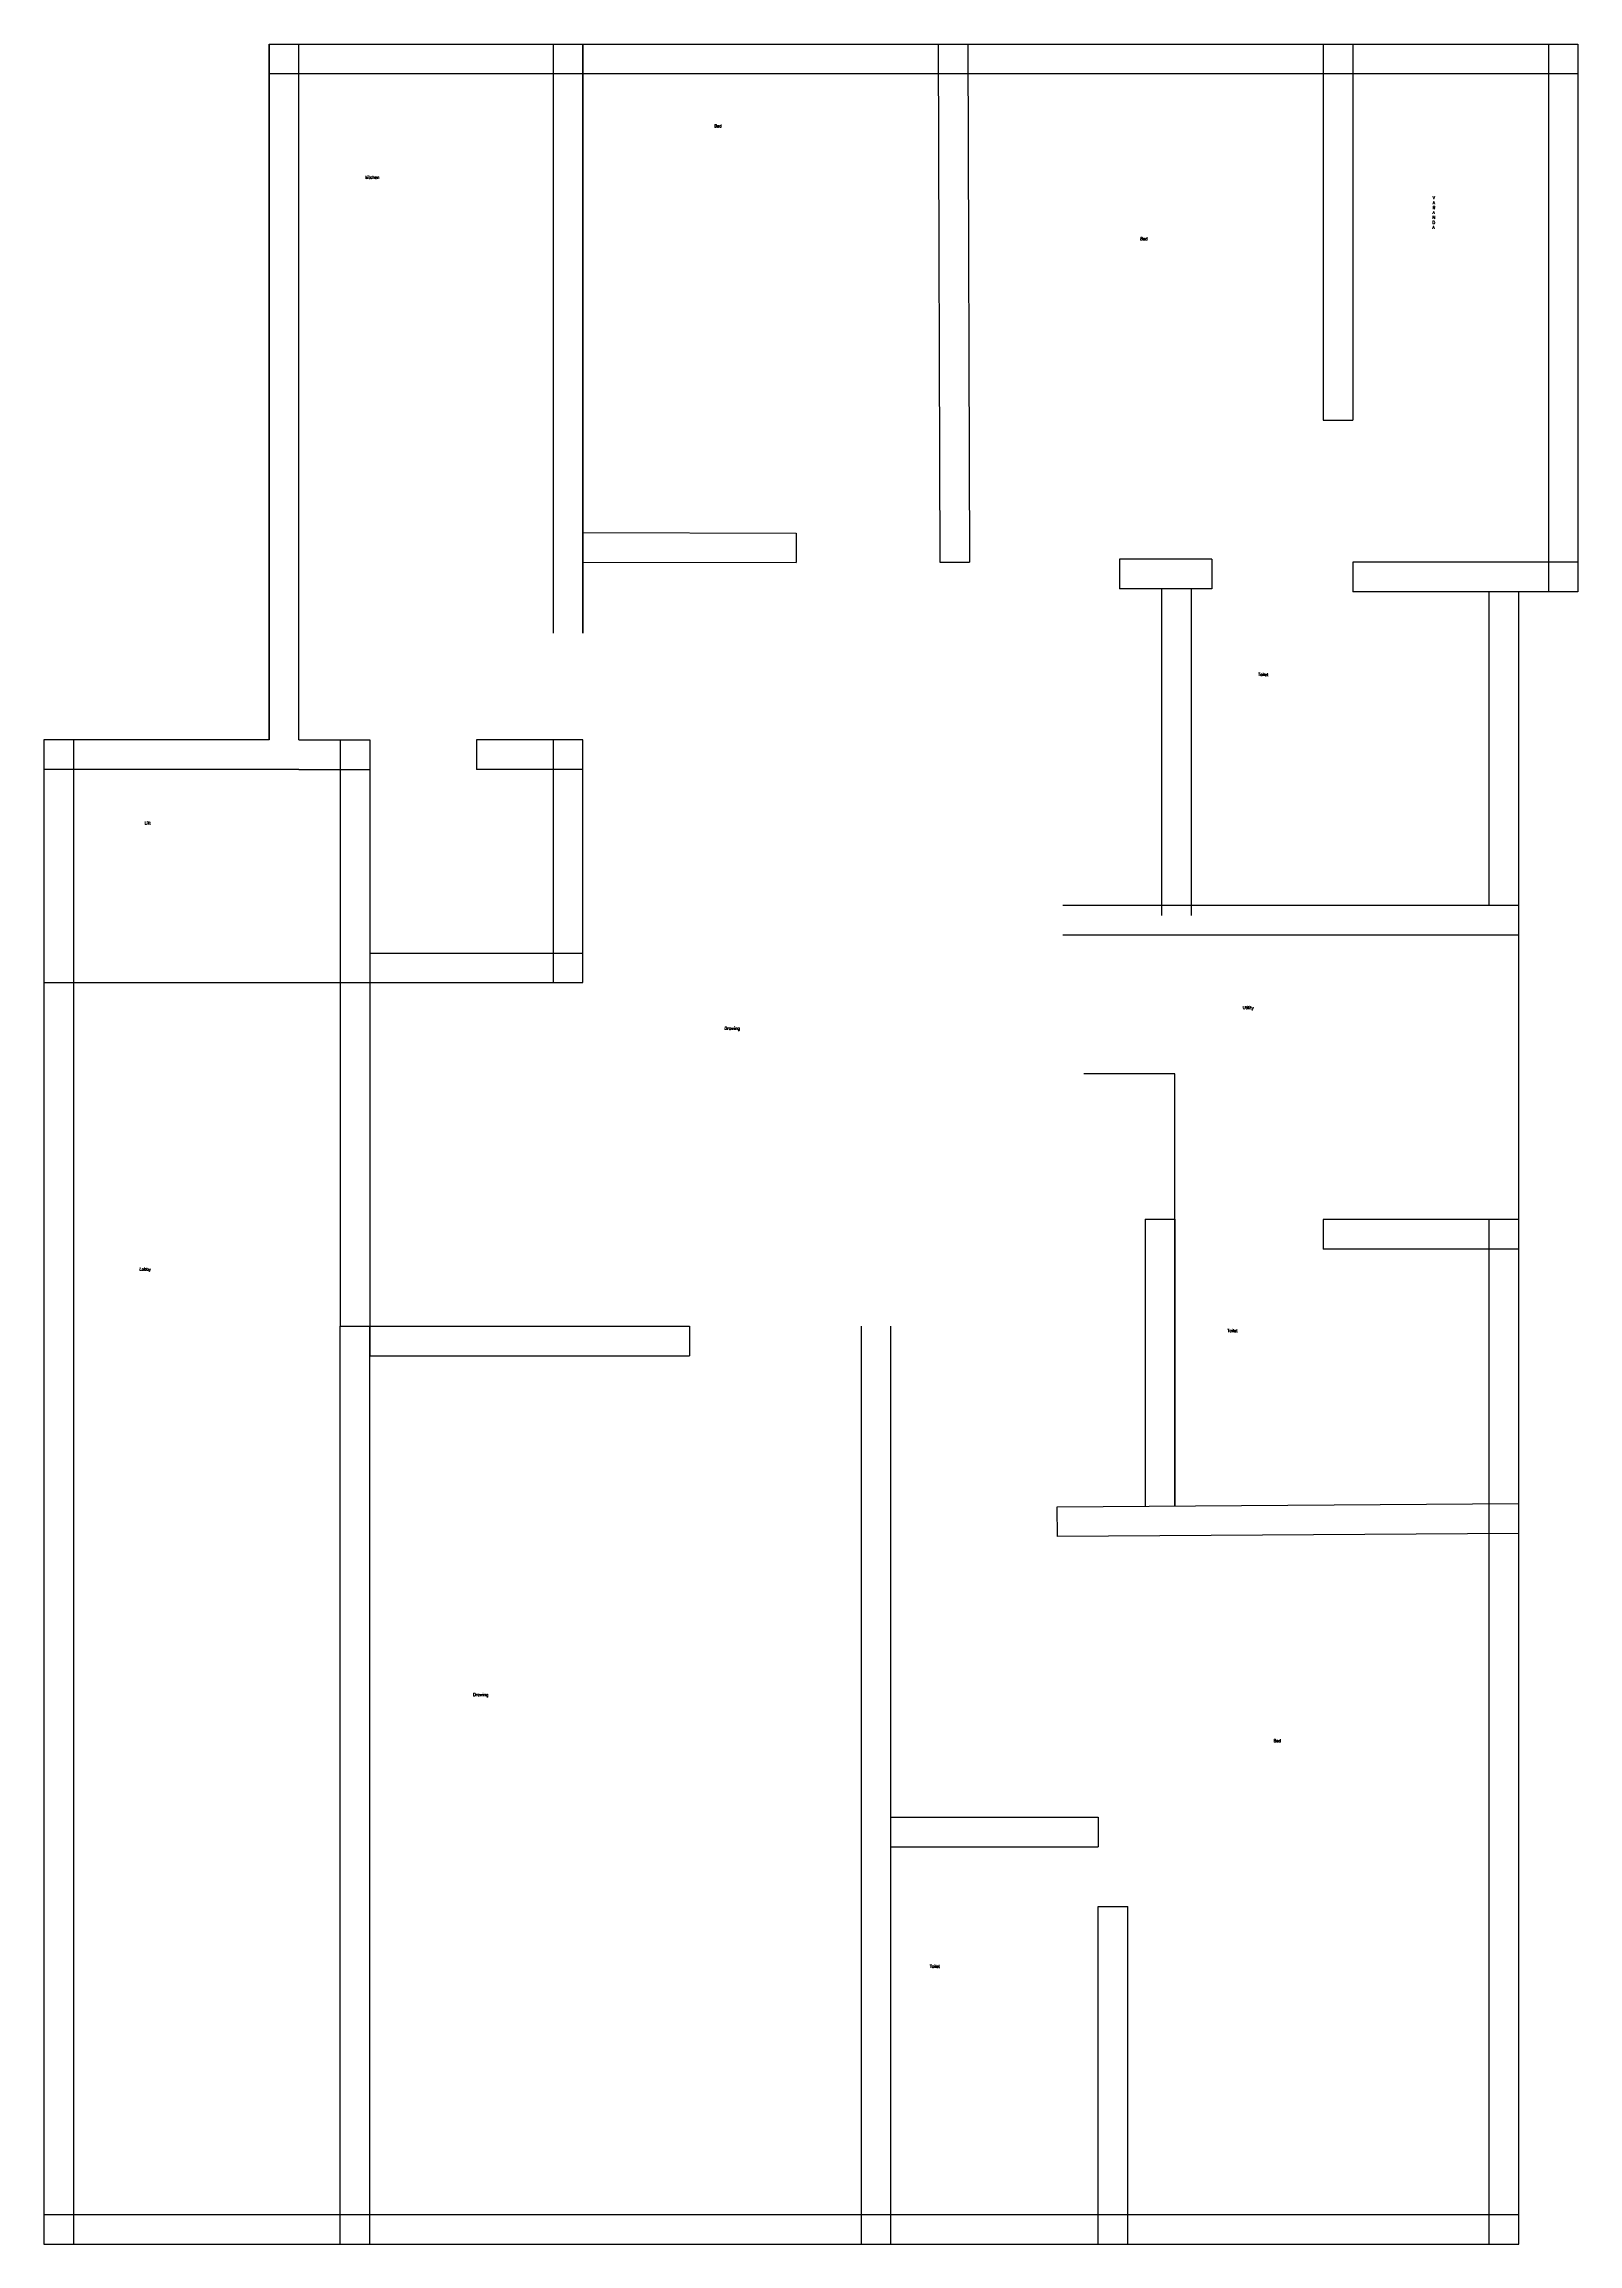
# Model space of a CAD drawing. Header units: inches. Extents: x 152 to 670, y -503 to 240.
import ezdxf

# ---------------------------------------------------------------- set-up
doc = ezdxf.new("R2010")
doc.units = ezdxf.units.IN
doc.header["$MEASUREMENT"] = 0
doc.styles.get("Standard").update_dxf_attribs({"font": 'txt.shx', "height": 0.35})

msp = doc.modelspace()

# ---------------------------------------------------------------- linework, layer by layer
for p, q in [((227.63, 239.57), (333.63, 239.57)), ((227.63, 239.57), (227.63, 4.57)), ((227.63, 4.57), (227.63, 239.57)), ((237.63, 4.57), (237.63, 239.57)), ((323.63, 40.57), (323.63, 239.57)), ((333.63, 239.57), (463.63, 239.57)), ((333.63, 239.57), (333.63, 40.57)), ((333.63, 40.57), (333.63, 239.57)), ((453.63, 239.54), (454.15, 64.55)), ((463.63, 239.57), (463.63, 239.57)), ((463.63, 239.57), (464.15, 64.57)), ((463.63, 239.57), (593.63, 239.57)), ((583.63, 239.57), (583.63, 112.57)), ((593.63, 239.57), (593.63, 112.57)), ((593.63, 239.57), (669.63, 239.57)), ((659.63, 239.57), (659.63, 54.57)), ((669.63, 239.57), (669.63, 54.57)), ((227.63, 229.57), (333.63, 229.57)), ((333.63, 229.57), (463.63, 229.57)), ((463.63, 229.57), (593.63, 229.57)), ((593.63, 229.57), (669.63, 229.57)), ((583.63, 112.57), (593.63, 112.57)), ((333.65, 74.55), (405.65, 74.42)), ((405.65, 74.42), (405.63, 64.42)), ((333.63, 64.55), (405.63, 64.42)), ((454.15, 64.55), (464.15, 64.57)), ((464.15, 64.57), (464.15, 64.57)), ((546.04, 65.59), (514.85, 65.59)), ((514.85, 65.59), (514.85, 55.59)), ((546.04, 65.59), (546.04, 55.59)), ((669.63, 64.57), (593.63, 64.57)), ((593.63, 64.57), (593.63, 54.57)), ((546.04, 55.59), (514.85, 55.59)), ((529.11, -54.73), (529.11, 55.59)), ((539.11, -54.73), (539.11, 55.59)), ((669.63, 54.57), (593.63, 54.57)), ((639.63, -51.43), (639.63, 54.57)), ((649.63, -51.43), (649.63, 54.57)), ((227.63, 4.57), (151.63, 4.57)), ((151.63, 4.57), (151.63, -77.43)), ((161.63, 4.57), (161.63, -77.43)), ((237.63, 4.57), (261.63, 4.57)), ((251.63, 4.57), (251.63, -77.43)), ((261.63, 4.57), (261.63, -77.43)), ((333.63, 4.57), (297.63, 4.57)), ((297.63, 4.57), (297.63, -5.43)), ((323.63, -77.43), (323.63, 4.57)), ((333.63, -77.43), (333.63, 4.57)), ((237.63, -5.43), (151.63, -5.43)), ((237.63, -5.43), (261.63, -5.43)), ((333.63, -5.43), (297.63, -5.43)), ((649.63, -51.43), (495.63, -51.43)), ((649.63, -157.43), (649.63, -51.43)), ((649.63, -61.43), (495.63, -61.43)), ((261.63, -67.43), (333.63, -67.43)), ((151.63, -77.43), (261.63, -77.43)), ((151.63, -77.43), (151.63, -193.43)), ((161.63, -77.43), (161.63, -193.43)), ((251.63, -77.43), (251.63, -193.43)), ((261.63, -77.43), (333.63, -77.43)), ((261.63, -77.43), (261.63, -203.43)), ((533.52, -108.25), (502.72, -108.25)), ((533.52, -254.25), (533.52, -108.25)), ((523.52, -157.35), (523.52, -254.32)), ((523.52, -157.35), (533.52, -157.35)), ((533.52, -157.35), (533.52, -254.32)), ((649.63, -157.43), (583.63, -157.43)), ((583.63, -157.43), (583.63, -167.43)), ((639.63, -253.43), (639.63, -157.43)), ((649.63, -253.43), (649.63, -157.43)), ((649.63, -167.43), (583.63, -167.43)), ((583.63, -167.43), (583.63, -167.43)), ((151.63, -193.43), (151.63, -503.43)), ((161.63, -193.43), (161.63, -503.43)), ((251.63, -503.43), (251.63, -193.43)), ((251.63, -193.43), (261.63, -193.43)), ((261.63, -503.43), (261.63, -193.43)), ((261.63, -193.43), (369.63, -193.43)), ((369.63, -193.43), (369.63, -203.43)), ((427.63, -503.43), (427.63, -193.43)), ((437.63, -503.43), (437.63, -193.43)), ((261.63, -203.43), (369.63, -203.43)), ((649.63, -253.43), (493.64, -254.53)), ((493.64, -254.53), (493.64, -254.53)), ((493.64, -254.53), (493.71, -264.53)), ((493.64, -254.53), (493.64, -254.53)), ((493.64, -254.53), (493.64, -254.53)), ((493.64, -254.53), (493.64, -254.53)), ((639.63, -503.43), (639.63, -253.43)), ((649.63, -503.43), (649.63, -253.43)), ((649.7, -263.43), (493.71, -264.53)), ((437.63, -359.24), (507.63, -359.24)), ((507.63, -359.24), (507.63, -369.24)), ((437.63, -369.24), (507.63, -369.24)), ((507.63, -503.43), (507.63, -389.43)), ((507.63, -389.43), (517.63, -389.43)), ((517.63, -503.43), (517.63, -389.43)), ((151.63, -493.43), (261.63, -493.43)), ((261.63, -493.43), (437.63, -493.43)), ((437.63, -493.43), (517.63, -493.43)), ((517.63, -493.43), (649.63, -493.43)), ((151.63, -503.43), (261.63, -503.43)), ((261.63, -503.43), (437.63, -503.43)), ((437.63, -503.43), (517.63, -503.43)), ((517.63, -503.43), (649.63, -503.43))]:
    msp.add_line(p, q)

# ---------------------------------------------------------------- texts
for s, p in [('Bed', (377.95, 211.41)), ('kitchen', (260.12, 194.09)), ('A', (620.54, 185.5)), ('V', (620.56, 187.17)), ('A', (620.5, 182.17)), ('D', (620.46, 178.84)), ('N', (620.48, 180.5)), ('R', (620.52, 183.84)), ('Bed', (521.78, 173.32)), ('A', (620.44, 177.17)), ('Toilet', (561.64, 26.16)), ('Lift', (185.6, -24.05)), ('Utility', (556.44, -86.37)), ('Drawing', (381.42, -93.3)), ('Lobby', (183.87, -174.67)), ('Toilet', (551.24, -195.44)), ('Drawing', (296.51, -318.36)), ('Bed', (566.84, -333.94)), ('Toilet', (450.73, -410.12))]:
    msp.add_text(s, height=1, rotation=359.31858).set_placement(p)

doc.saveas('drawing.dxf')
